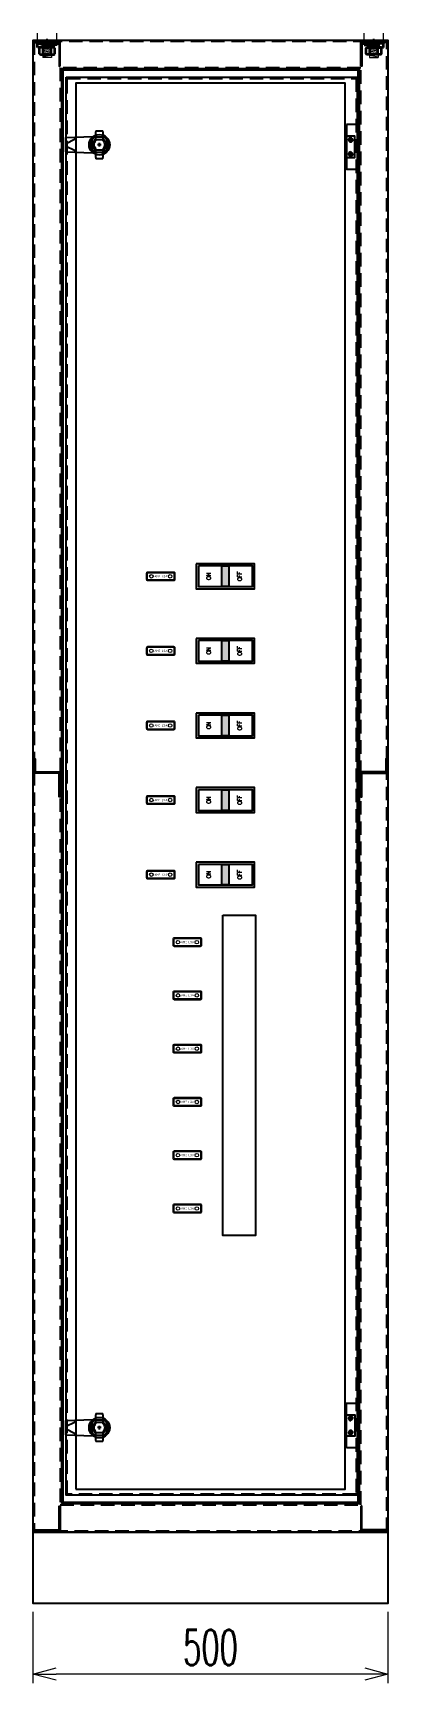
# Model space of a CAD drawing. Header units: millimetres. Extents: x 173893 to 258446, y -176540 to -123824.
# Drawn here: x 186407 to 186907, y -174671 to -172349 of the extents above; entities that cross this region are included whole.
import ezdxf
from ezdxf.enums import TextEntityAlignment as Align

# ---------------------------------------------------------------- set-up
doc = ezdxf.new("R2010")
doc.units = ezdxf.units.MM
doc.header["$LTSCALE"] = 3
for name, pattern in [('ACAD_ISO04W100', [30, 24, -3, 0, -3]), ('CACHE2', [4.7625, 3.175, -1.5875]), ('HIDDEN', [9.525, 6.35, -3.175])]:
    doc.linetypes.add(name, pattern=pattern)
for name, color, linetype in [('@.DM. THIẾT BỊ', 7, 'Continuous'), ('@.TEXT', 7, 'Continuous'), ('@.VISIBLE', 7, 'Continuous'), ('centerline', 6, 'ACAD_ISO04W100'), ('dim', 7, 'Continuous'), ('equipments', 2, 'Continuous'), ('Thiet bi', 7, 'Continuous')]:
    doc.layers.add(name, color=color, linetype=linetype)
doc.layers.add('FORT', color=2, linetype='Continuous', lineweight=35)
doc.layers.add('POINTILLE', color=8, linetype='CACHE2', lineweight=25)
doc.styles.add('Ann_w01', font='romans.shx', dxfattribs={"width": 0.6, "bigfont": 'chineset.shx'})
doc.styles.add('Arial', font='arial.ttf')
doc.styles.add('HW_Standard', font='complex.shx', dxfattribs={"width": 0.9})
doc.styles.add('WD_IEC', font='isocp2.shx')
doc.dimstyles.new('Dim 01_SC25', dxfattribs={"dimscale": 25, "dimtxt": 2, "dimasz": 1.3, "dimexe": 0.5, "dimexo": 0.5, "dimgap": 0.5, "dimtad": 1, "dimdec": 1, "dimzin": 12, "dimdsep": 46, "dimtxsty": 'Ann_w01', "dimblk": 'OPEN30', "dimcen": 1.5, "dimclrd": 6, "dimclre": 6, "dimclrt": 3, "dimadec": 1, "dimazin": 3, "dimtm": 1e-09, "dimtfac": 1, "dimtdec": 1, "dimtix": 1, "dimtmove": 0, "dimatfit": 3, "dimldrblk": 'OPEN30', "dimfxl": 1, "dimtolj": 1, "dimlwd": 0, "dimlwe": 0, "dimarcsym": 0})

msp = doc.modelspace()

# ---------------------------------------------------------------- texts
at = {"style": 'WD_IEC', "width": 0.9}
for p in [(186586.81, -173113.36), (186586.81, -173113.36), (186586.81, -173218.36), (186586.81, -173218.36), (186586.81, -173323.36), (186586.81, -173323.36), (186586.81, -173428.36), (186586.81, -173428.36), (186586.81, -173533.36), (186586.81, -173533.36), (186624.35, -173628.36), (186624.35, -173628.36), (186624.35, -173703.36), (186624.35, -173703.36), (186624.35, -173778.36), (186624.35, -173778.36), (186624.35, -173853.36), (186624.35, -173853.36), (186624.35, -173928.36), (186624.35, -173928.36), (186624.35, -174003.36), (186624.35, -174003.36)]:
    msp.add_text('NAME LOAD', height=3.2, dxfattribs=at).set_placement(p, align=Align.MIDDLE_CENTER)
at = {"layer": 'Thiet bi', "color": 3, "style": 'HW_Standard', "width": 0.9}
for p in [(186654.16, -173113.32), (186654.16, -173218.32), (186654.16, -173323.32), (186654.16, -173428.32), (186654.16, -173533.32), (186654.16, -173533.32)]:
    msp.add_text('ON', height=6, rotation=90, dxfattribs=at).set_placement(p, align=Align.MIDDLE_CENTER)
at = {"layer": 'Thiet bi', "color": 1, "style": 'HW_Standard', "width": 0.9}
for p in [(186697.71, -173113.32), (186697.71, -173218.32), (186697.71, -173323.32), (186697.71, -173428.32), (186697.71, -173533.32), (186697.71, -173533.32)]:
    msp.add_text('OFF', height=6, rotation=90, dxfattribs=at).set_placement(p, align=Align.MIDDLE_CENTER)

# ---------------------------------------------------------------- blocks, each defined once
blk = doc.blocks.new('HM12_COTE')
at = {"layer": 'FORT'}
for p, q in [((-11, 9.2), (-9.5, 10)), ((-11, 0.8), (-11, 9.2)), ((-9.5, 0), (-11, 0.8)), ((9.5, 10), (-9.5, 10)), ((-9.5, 0), (9.5, 0)), ((-5.5, 0.8), (-5.5, 9.2)), ((5.5, 0.8), (5.5, 9.2)), ((11, 9.2), (9.5, 10)), ((9.5, 0), (11, 0.8)), ((11, 0.8), (11, 9.2))]:
    blk.add_line(p, q, dxfattribs=at)
for centre, radius, start, end in [((-8.2, 5.1), 4.86, 55.6159, 124.3841), ((-8.2, 4.9), 4.86, 235.6159, 304.3841), ((0, -8.2), 18.2, 72.4121, 107.5879), ((0, 18.2), 18.2, 252.4121, 287.5879), ((8.2, 5.1), 4.86, 55.6159, 124.3841), ((8.2, 4.9), 4.86, 235.6159, 304.3841)]:
    blk.add_arc(centre, radius, start, end, dxfattribs=at)
blk = doc.blocks.new('CALE_M12_IPN')
at = {"layer": 'FORT'}
for p, q in [((-13.5, 3.61), (13.5, 3.61)), ((-13.5, -1.89), (-13.5, 3.61)), ((13.5, 1.89), (-13.5, -1.89)), ((13.5, 3.61), (13.5, 1.89))]:
    blk.add_line(p, q, dxfattribs=at)
at = {"layer": 'POINTILLE'}
for p, q in [((-7, 3.61), (-7, -0.98)), ((7, 3.61), (7, 0.98))]:
    blk.add_line(p, q, dxfattribs=at)
blk = doc.blocks.new('RONDELLE_M12')
at = {"layer": 'FORT'}
blk.add_lwpolyline([(-13.5, 2.5), (-13.5, 0), (13.5, 0), (13.5, 2.5)], close=True, dxfattribs=at)
at = {"layer": 'POINTILLE'}
for p, q in [((-7, 0), (-7, 2.5)), ((7, 0), (7, 2.5))]:
    blk.add_line(p, q, dxfattribs=at)
blk = doc.blocks.new('MS722')
at = {"layer": '@.DM. THIẾT BỊ', "color": 4}
for p, q in [((-5, 37.8), (-5, 39.5)), ((5, 39.5), (-5, 39.5)), ((-5, 37.8), (-5, 27.2)), ((-5, 27.2), (-5, 25.3)), ((5, 27.2), (-5, 27.2)), ((5, 39.5), (5, 37.8)), ((5, 27.2), (5, 37.8)), ((5, 25.3), (5, 27.2)), ((-5, 14.2), (-5, 12.2)), ((-5, 12.2), (-5, 1.7)), ((-5, 12.2), (5, 12.2)), ((-5, 0), (-5, 1.7)), ((-5, 0), (5, 0)), ((5, 12.2), (5, 14.2)), ((5, 1.7), (5, 12.2)), ((5, 1.7), (5, 0))]:
    blk.add_line(p, q, dxfattribs=at)
for radius, start, end in [(12.5, 113.5782, 246.4218), (7.5, 131.8103, 228.1897), (12.5, 293.5782, 66.4218), (7.5, 311.8103, 48.1897)]:
    blk.add_arc((0, 19.8), radius, start, end, dxfattribs=at)
at = {"layer": '@.DM. THIẾT BỊ', "color": 9}
for start, end in [(121.7569, 238.2431), (301.7569, 58.2431)]:
    blk.add_arc((0, 19.8), 9.5, start, end, dxfattribs=at)
blk = doc.blocks.new('_Open30')
at = {"color": 0, "linetype": 'ByBlock', "lineweight": -2}
for p, q in [((-1, 0.268), (0, 0)), ((0, 0), (-1, -0.268)), ((0, 0), (-1, 0))]:
    blk.add_line(p, q, dxfattribs=at)
blk = doc.blocks.new('*D79')
at = {"layer": 'Defpoints', "color": 0, "transparency": 16777216}
for p in [(186406.7, -174558.9), (186906.7, -174558.9), (186406.7, -174658.9)]:
    blk.add_point(p, dxfattribs=at)
at = {"layer": 'dim', "color": 6, "lineweight": 0, "transparency": 16777216}
for p, q in [((186406.7, -174571.4), (186406.7, -174671.4)), ((186906.7, -174571.4), (186906.7, -174671.4)), ((186874.2, -174658.9), (186439.2, -174658.9))]:
    blk.add_line(p, q, dxfattribs=at)
at = {"layer": 'dim', "color": 6, "lineweight": 0, "transparency": 16777216, "xscale": 32.5, "yscale": 32.5, "zscale": 32.5, "rotation": 180}
blk.add_blockref('_Open30', (186406.7, -174658.9), dxfattribs=at)
at = {"layer": 'dim', "color": 6, "lineweight": 0, "transparency": 16777216, "xscale": 32.5, "yscale": 32.5, "zscale": 32.5}
blk.add_blockref('_Open30', (186906.7, -174658.9), dxfattribs=at)
at = {"layer": 'dim', "color": 3, "transparency": 16777216, "insert": (186656.7, -174621.4), "char_height": 50, "attachment_point": 5, "style": 'Ann_w01'}
blk.add_mtext('\\A1;500', dxfattribs=at)
blk = doc.blocks.new('Standard ISO')
at = {"color": 6}
for p, q in [((4, -2), (4, 2)), ((-6, 0), (0, 0)), ((6, 0), (2, 0))]:
    blk.add_line(p, q, dxfattribs=at)
blk.add_lwpolyline([(-0.5, 1.5), (-0.5, -1.5), (-5.5, -0.75), (-5.5, 0.75), (-0.5, 1.5)])
for radius in [1.5, 0.75]:
    blk.add_circle((4, 0), radius)
blk = doc.blocks.new('A$C4dbb82d6')
at = {"layer": '@.VISIBLE'}
h = blk.add_hatch(color=30, dxfattribs=at)
h.dxf.hatch_style = 1
h.paths.add_polyline_path([(0.214, 4.973), (3.625, 1.562), (3.625, 5.973), (1.922, 5.973), (1.297, 5.348), (3.125, 5.348), (3.125, 2.593), (0.745, 4.973), (3.75, 7.978), (3.75, 8.509)])
h = blk.add_hatch(color=150, dxfattribs=at)
h.dxf.hatch_style = 1
h.paths.add_polyline_path([(6.755, 4.973), (4.375, 2.593), (4.375, 5.348), (6.203, 5.348), (5.578, 5.973), (3.875, 5.973), (3.875, 1.562), (7.286, 4.973), (3.75, 8.509), (3.75, 7.978)])
at = {"layer": '@.VISIBLE', "color": 30}
blk.add_lwpolyline([(3.625, 5.973), (3.625, 1.562), (0.214, 4.973), (3.75, 8.509), (3.75, 7.978), (0.745, 4.973), (3.125, 2.593), (3.125, 5.348), (1.297, 5.348), (1.922, 5.973)], close=True, dxfattribs=at)
at = {"layer": '@.VISIBLE', "color": 150}
blk.add_lwpolyline([(3.875, 5.973), (3.875, 1.562), (7.286, 4.973), (3.75, 8.509), (3.75, 7.978), (6.755, 4.973), (4.375, 2.593), (4.375, 5.348), (6.203, 5.348), (5.578, 5.973)], close=True, dxfattribs=at)
at = {"layer": '@.VISIBLE', "color": 30, "insert": (3.75, 0.509), "char_height": 1, "attachment_point": 5, "style": 'Ann_w01'}
blk.add_mtext_dynamic_manual_height_columns('{\\fArial|b1|i0|c0|p34;\\W1;TUAN ANH}', width=7.5, gutter_width=49.599, heights=[0], dxfattribs=at)
blk = doc.blocks.new('KHUNG BAN VE (Made by Tung)')
at = {"layer": '@.VISIBLE', "color": 8}
for p, q in [((75.75, 207), (75.75, 210)), ((148.5, 207), (148.5, 210)), ((221.25, 207), (221.25, 210)), ((3, 156), (0, 156)), ((294, 156), (297, 156)), ((3, 105), (0, 105)), ((294, 105), (297, 105)), ((3, 54), (0, 54)), ((294, 54), (297, 54)), ((23, 18), (23, 3)), ((53, 18), (53, 3)), ((73, 18), (73, 3)), ((123, 18), (123, 3)), ((223, 18), (223, 3)), ((243, 18), (243, 3)), ((274, 18), (274, 3)), ((284, 18), (284, 3)), ((3, 13), (73, 13)), ((123, 13), (294, 13)), ((3, 8), (73, 8)), ((23, 8), (3, 3)), ((223, 8), (294, 8)), ((75.75, 3), (75.75, 0)), ((148.5, 3), (148.5, 0)), ((221.25, 3), (221.25, 0))]:
    blk.add_line(p, q, dxfattribs=at)
for points in [[(0, 0), (297, 0), (297, 210), (0, 210)], [(3, 3), (294, 3), (294, 207), (3, 207)], [(3, 18), (294, 18), (294, 3), (3, 3)]]:
    blk.add_lwpolyline(points, close=True, dxfattribs=at)
at = {"xscale": 1.5, "yscale": 1.5, "zscale": 1.5}
blk.add_blockref('A$C4dbb82d6', (77.375, 4.041), dxfattribs=at)
blk.add_blockref('Standard ISO', (258.5, 5.5))
at = {"layer": '@.TEXT', "color": 1, "style": 'Arial'}
for s, p in [('1', (39.375, 208.5)), ('2', (112.125, 208.5)), ('3', (184.875, 208.5)), ('4', (257.625, 208.5)), ('A', (1.5, 181.5)), ('A', (295.5, 181.5)), ('B', (1.5, 130.5)), ('B', (295.5, 130.5)), ('C', (1.5, 79.5)), ('C', (295.5, 79.5)), ('D', (1.5, 28.5)), ('D', (295.5, 28.5)), ('27/07/2026', (63, 15.5)), ('27/07/2026', (63, 10.5)), ('1', (39.375, 1.5)), ('2', (112.125, 1.5)), ('3', (184.875, 1.5)), ('4', (257.625, 1.5))]:
    blk.add_text(s, height=2, dxfattribs=at).set_placement(p, align=Align.MIDDLE_CENTER)
at = {"layer": '@.TEXT', "color": 2, "style": 'Arial'}
for s, p in [('Designer', (13, 15.5)), ('DRAWING NAME', (173, 15.5)), ('Project', (233, 15.5)), ('Scale', (279, 15.5)), ('Approved', (13, 10.5)), ('Customer', (233, 10.5)), ('Page', (279, 10.5)), ('Name', (38, 5.5)), ('Date', (63, 5.5)), ('Standard', (233, 5.5)), ('Total', (279, 5.5))]:
    blk.add_text(s, height=2, dxfattribs=at).set_placement(p, align=Align.MIDDLE_CENTER)
at = {"layer": '@.TEXT', "color": 1, "style": 'Arial'}
for tag, height, p in [('DESIGNER_NAME', 2, (38, 15.5)), ('PROJECT_CODE', 2, (258.5, 15.5)), ('SCALE', 2, (289, 15.5)), ('APPROVED_NAME', 2, (38, 10.5)), ('CUSTOMER_NAME', 2, (258.5, 10.5)), ('PAGE', 2, (289, 10.5)), ('DRAWING_NAME', 4, (173, 8)), ('TOTAL', 2, (289, 5.5))]:
    blk.add_attdef(tag, text='', height=height, dxfattribs=at).set_placement(p, align=Align.MIDDLE_CENTER)
at = {"layer": '@.VISIBLE', "color": 30, "insert": (106, 10.5), "char_height": 1, "attachment_point": 5, "style": 'Ann_w01'}
blk.add_mtext_dynamic_manual_height_columns('{\\fTimes New Roman|b0|i0|c0|p18;\\W1;CTY TNHH SẢN XUẤT & THƯƠNG MẠI CƠ ĐIỆN TUẤN ANH\\PĐịa chỉ: Bến phà Vạn Phúc, Xã Ninh Sở, Huyện Thanh Trì, TP. Hà Nội\\PMST: 01081588698\\PEmail: ctytuananh68@gmail.com}', width=28.70976, gutter_width=99.197, heights=[0], dxfattribs=at)

# ---------------------------------------------------------------- dimensions: what is measured, and where the dimension line sits
at = {"layer": 'dim'}
dim = msp.add_linear_dim(base=(186406.72, -174658.88), p1=(186906.72, -174558.88), p2=(186406.72, -174558.88), dimstyle='Dim 01_SC25', dxfattribs=at)
dim.commit()
dim.dimension.update_dxf_attribs({"geometry": '*D79', "text_midpoint": (186656.72, -174621.38)})

# ---------------------------------------------------------------- hatches: boundary and pattern name
at = {"layer": 'Thiet bi'}
for points in [[(186672.68, -173098.88), (186682.68, -173098.88), (186682.68, -173127.88), (186672.68, -173127.88)], [(186672.68, -173203.88), (186682.68, -173203.88), (186682.68, -173232.88), (186672.68, -173232.88)], [(186672.68, -173308.88), (186682.68, -173308.88), (186682.68, -173337.88), (186672.68, -173337.88)], [(186672.68, -173413.88), (186682.68, -173413.88), (186682.68, -173442.88), (186672.68, -173442.88)], [(186672.68, -173518.88), (186682.68, -173518.88), (186682.68, -173547.88), (186672.68, -173547.88)], [(186672.68, -173518.88), (186682.68, -173518.88), (186682.68, -173547.88), (186672.68, -173547.88)]]:
    msp.add_hatch(color=8, dxfattribs=at).paths.add_polyline_path(points)

# ---------------------------------------------------------------- linework, layer by layer
at = {"color": 6, "linetype": 'Continuous'}
for p, q in [((186857.72, -172498.88), (186850.72, -172498.88)), ((186854.22, -172495.38), (186854.22, -172502.38)), ((186854.22, -172515.38), (186854.22, -172522.38)), ((186857.72, -172518.88), (186850.72, -172518.88)), ((186857.72, -174298.88), (186850.72, -174298.88)), ((186854.22, -174302.38), (186854.22, -174295.38)), ((186857.72, -174318.88), (186850.72, -174318.88)), ((186854.22, -174322.38), (186854.22, -174315.38))]:
    msp.add_line(p, q, dxfattribs=at)
for points in [[(186406.72, -174458.88), (186906.72, -174458.88), (186906.72, -172358.88), (186406.72, -172358.88)], [(186446.72, -174418.88), (186866.72, -174418.88), (186866.72, -172398.88), (186446.72, -172398.88)], [(186639.68, -173098.88), (186639.68, -173127.88), (186715.68, -173127.88), (186715.68, -173098.88)], [(186639.68, -173203.88), (186639.68, -173232.88), (186715.68, -173232.88), (186715.68, -173203.88)], [(186639.68, -173308.88), (186639.68, -173337.88), (186715.68, -173337.88), (186715.68, -173308.88)], [(186639.68, -173413.88), (186639.68, -173442.88), (186715.68, -173442.88), (186715.68, -173413.88)], [(186639.68, -173518.88), (186639.68, -173547.88), (186715.68, -173547.88), (186715.68, -173518.88)], [(186639.68, -173518.88), (186639.68, -173547.88), (186715.68, -173547.88), (186715.68, -173518.88)], [(186906.72, -174458.88), (186406.72, -174458.88), (186406.72, -174558.88), (186906.72, -174558.88)]]:
    msp.add_lwpolyline(points, close=True)
at = {"linetype": 'HIDDEN'}
for points in [[(186408.22, -174457.38), (186905.22, -174457.38), (186905.22, -172360.38), (186408.22, -172360.38)], [(186445.22, -174420.38), (186868.22, -174420.38), (186868.22, -172397.38), (186445.22, -172397.38)]]:
    msp.add_lwpolyline(points, close=True, dxfattribs=at)
at = {"color": 1}
for points in [[(186445.22, -172395.38), (186445.22, -172360.38), (186408.22, -172360.38), (186408.22, -172361.88), (186443.72, -172361.88), (186443.72, -172395.38)], [(186868.22, -172395.38), (186868.22, -172360.38), (186905.22, -172360.38), (186905.22, -172361.88), (186869.72, -172361.88), (186869.72, -172395.38)], [(186409.72, -173388.88), (186445.22, -173388.88), (186445.22, -173423.88), (186443.72, -173423.88), (186443.72, -173390.38), (186408.22, -173390.38), (186408.22, -173370.38), (186409.72, -173370.38)], [(186903.72, -173388.88), (186868.22, -173388.88), (186868.22, -173423.88), (186869.72, -173423.88), (186869.72, -173390.38), (186905.22, -173390.38), (186905.22, -173370.38), (186903.72, -173370.38)], [(186445.22, -174422.38), (186445.22, -174457.38), (186408.22, -174457.38), (186408.22, -174455.88), (186443.72, -174455.88), (186443.72, -174422.38)], [(186868.22, -174422.38), (186868.22, -174457.38), (186905.22, -174457.38), (186905.22, -174455.88), (186869.72, -174455.88), (186869.72, -174422.38)]]:
    msp.add_lwpolyline(points, close=True, dxfattribs=at)
at = {"color": 6}
for points in [[(186447.22, -174418.38), (186866.22, -174418.38), (186866.22, -172399.38), (186447.22, -172399.38)], [(186448.72, -174416.88), (186864.72, -174416.88), (186864.72, -172400.88), (186448.72, -172400.88)], [(186467.22, -174398.38), (186846.22, -174398.38), (186846.22, -172419.38), (186467.22, -172419.38)]]:
    msp.add_lwpolyline(points, close=True, dxfattribs=at)
at = {"color": 4}
msp.add_lwpolyline([(186453.22, -172410.88), (186863.22, -172410.88), (186863.22, -174406.88), (186453.22, -174406.88)], close=True, dxfattribs=at)
at = {"color": 4, "linetype": 'HIDDEN'}
msp.add_lwpolyline([(186454.72, -172412.38), (186861.72, -172412.38), (186861.72, -174405.38), (186454.72, -174405.38)], close=True, dxfattribs=at)
at = {"color": 5}
for points in [[(186636.68, -173095.88), (186636.68, -173130.88), (186718.68, -173130.88), (186718.68, -173095.88)], [(186636.68, -173200.88), (186636.68, -173235.88), (186718.68, -173235.88), (186718.68, -173200.88)], [(186636.68, -173305.88), (186636.68, -173340.88), (186718.68, -173340.88), (186718.68, -173305.88)], [(186636.68, -173410.88), (186636.68, -173445.88), (186718.68, -173445.88), (186718.68, -173410.88)], [(186636.68, -173515.88), (186636.68, -173550.88), (186718.68, -173550.88), (186718.68, -173515.88)], [(186636.68, -173515.88), (186636.68, -173550.88), (186718.68, -173550.88), (186718.68, -173515.88)]]:
    msp.add_lwpolyline(points, close=True, dxfattribs=at)
at = {"color": 7, "lineweight": 9}
for points in [[(186604.68, -173119.88), (186568.68, -173119.88, -0.4142136), (186566.68, -173117.88), (186566.68, -173108.88, -0.4142136), (186568.68, -173106.88), (186604.68, -173106.88, -0.4142136), (186606.68, -173108.88), (186606.68, -173117.88, -0.4142136)], [(186604.68, -173119.88), (186568.68, -173119.88, -0.4142136), (186566.68, -173117.88), (186566.68, -173108.88, -0.4142136), (186568.68, -173106.88), (186604.68, -173106.88, -0.4142136), (186606.68, -173108.88), (186606.68, -173117.88, -0.4142136)], [(186604.68, -173224.88), (186568.68, -173224.88, -0.4142136), (186566.68, -173222.88), (186566.68, -173213.88, -0.4142136), (186568.68, -173211.88), (186604.68, -173211.88, -0.4142136), (186606.68, -173213.88), (186606.68, -173222.88, -0.4142136)], [(186604.68, -173224.88), (186568.68, -173224.88, -0.4142136), (186566.68, -173222.88), (186566.68, -173213.88, -0.4142136), (186568.68, -173211.88), (186604.68, -173211.88, -0.4142136), (186606.68, -173213.88), (186606.68, -173222.88, -0.4142136)], [(186604.68, -173329.88), (186568.68, -173329.88, -0.4142136), (186566.68, -173327.88), (186566.68, -173318.88, -0.4142136), (186568.68, -173316.88), (186604.68, -173316.88, -0.4142136), (186606.68, -173318.88), (186606.68, -173327.88, -0.4142136)], [(186604.68, -173329.88), (186568.68, -173329.88, -0.4142136), (186566.68, -173327.88), (186566.68, -173318.88, -0.4142136), (186568.68, -173316.88), (186604.68, -173316.88, -0.4142136), (186606.68, -173318.88), (186606.68, -173327.88, -0.4142136)], [(186604.68, -173434.88), (186568.68, -173434.88, -0.4142136), (186566.68, -173432.88), (186566.68, -173423.88, -0.4142136), (186568.68, -173421.88), (186604.68, -173421.88, -0.4142136), (186606.68, -173423.88), (186606.68, -173432.88, -0.4142136)], [(186604.68, -173434.88), (186568.68, -173434.88, -0.4142136), (186566.68, -173432.88), (186566.68, -173423.88, -0.4142136), (186568.68, -173421.88), (186604.68, -173421.88, -0.4142136), (186606.68, -173423.88), (186606.68, -173432.88, -0.4142136)], [(186604.68, -173539.88), (186568.68, -173539.88, -0.4142136), (186566.68, -173537.88), (186566.68, -173528.88, -0.4142136), (186568.68, -173526.88), (186604.68, -173526.88, -0.4142136), (186606.68, -173528.88), (186606.68, -173537.88, -0.4142136)], [(186604.68, -173539.88), (186568.68, -173539.88, -0.4142136), (186566.68, -173537.88), (186566.68, -173528.88, -0.4142136), (186568.68, -173526.88), (186604.68, -173526.88, -0.4142136), (186606.68, -173528.88), (186606.68, -173537.88, -0.4142136)], [(186642.22, -173634.88), (186606.22, -173634.88, -0.4142136), (186604.22, -173632.88), (186604.22, -173623.88, -0.4142136), (186606.22, -173621.88), (186642.22, -173621.88, -0.4142136), (186644.22, -173623.88), (186644.22, -173632.88, -0.4142136)], [(186642.22, -173634.88), (186606.22, -173634.88, -0.4142136), (186604.22, -173632.88), (186604.22, -173623.88, -0.4142136), (186606.22, -173621.88), (186642.22, -173621.88, -0.4142136), (186644.22, -173623.88), (186644.22, -173632.88, -0.4142136)], [(186642.22, -173709.88), (186606.22, -173709.88, -0.4142136), (186604.22, -173707.88), (186604.22, -173698.88, -0.4142136), (186606.22, -173696.88), (186642.22, -173696.88, -0.4142136), (186644.22, -173698.88), (186644.22, -173707.88, -0.4142136)], [(186642.22, -173709.88), (186606.22, -173709.88, -0.4142136), (186604.22, -173707.88), (186604.22, -173698.88, -0.4142136), (186606.22, -173696.88), (186642.22, -173696.88, -0.4142136), (186644.22, -173698.88), (186644.22, -173707.88, -0.4142136)], [(186642.22, -173784.88), (186606.22, -173784.88, -0.4142136), (186604.22, -173782.88), (186604.22, -173773.88, -0.4142136), (186606.22, -173771.88), (186642.22, -173771.88, -0.4142136), (186644.22, -173773.88), (186644.22, -173782.88, -0.4142136)], [(186642.22, -173784.88), (186606.22, -173784.88, -0.4142136), (186604.22, -173782.88), (186604.22, -173773.88, -0.4142136), (186606.22, -173771.88), (186642.22, -173771.88, -0.4142136), (186644.22, -173773.88), (186644.22, -173782.88, -0.4142136)], [(186642.22, -173859.88), (186606.22, -173859.88, -0.4142136), (186604.22, -173857.88), (186604.22, -173848.88, -0.4142136), (186606.22, -173846.88), (186642.22, -173846.88, -0.4142136), (186644.22, -173848.88), (186644.22, -173857.88, -0.4142136)], [(186642.22, -173859.88), (186606.22, -173859.88, -0.4142136), (186604.22, -173857.88), (186604.22, -173848.88, -0.4142136), (186606.22, -173846.88), (186642.22, -173846.88, -0.4142136), (186644.22, -173848.88), (186644.22, -173857.88, -0.4142136)], [(186642.22, -173934.88), (186606.22, -173934.88, -0.4142136), (186604.22, -173932.88), (186604.22, -173923.88, -0.4142136), (186606.22, -173921.88), (186642.22, -173921.88, -0.4142136), (186644.22, -173923.88), (186644.22, -173932.88, -0.4142136)], [(186642.22, -173934.88), (186606.22, -173934.88, -0.4142136), (186604.22, -173932.88), (186604.22, -173923.88, -0.4142136), (186606.22, -173921.88), (186642.22, -173921.88, -0.4142136), (186644.22, -173923.88), (186644.22, -173932.88, -0.4142136)], [(186642.22, -174009.88), (186606.22, -174009.88, -0.4142136), (186604.22, -174007.88), (186604.22, -173998.88, -0.4142136), (186606.22, -173996.88), (186642.22, -173996.88, -0.4142136), (186644.22, -173998.88), (186644.22, -174007.88, -0.4142136)], [(186642.22, -174009.88), (186606.22, -174009.88, -0.4142136), (186604.22, -174007.88), (186604.22, -173998.88, -0.4142136), (186606.22, -173996.88), (186642.22, -173996.88, -0.4142136), (186644.22, -173998.88), (186644.22, -174007.88, -0.4142136)]]:
    msp.add_lwpolyline(points, format="xyb", close=True, dxfattribs=at)
at = {"color": 6, "linetype": 'HIDDEN', "lineweight": 9, "ltscale": 10}
for points in [[(186604.68, -173118.38), (186568.68, -173118.38, -0.4142136), (186568.18, -173117.88), (186568.18, -173108.88, -0.4142136), (186568.68, -173108.38), (186604.68, -173108.38, -0.4142136), (186605.18, -173108.88), (186605.18, -173117.88, -0.4142136)], [(186604.68, -173118.38), (186568.68, -173118.38, -0.4142136), (186568.18, -173117.88), (186568.18, -173108.88, -0.4142136), (186568.68, -173108.38), (186604.68, -173108.38, -0.4142136), (186605.18, -173108.88), (186605.18, -173117.88, -0.4142136)], [(186604.68, -173223.38), (186568.68, -173223.38, -0.4142136), (186568.18, -173222.88), (186568.18, -173213.88, -0.4142136), (186568.68, -173213.38), (186604.68, -173213.38, -0.4142136), (186605.18, -173213.88), (186605.18, -173222.88, -0.4142136)], [(186604.68, -173223.38), (186568.68, -173223.38, -0.4142136), (186568.18, -173222.88), (186568.18, -173213.88, -0.4142136), (186568.68, -173213.38), (186604.68, -173213.38, -0.4142136), (186605.18, -173213.88), (186605.18, -173222.88, -0.4142136)], [(186604.68, -173328.38), (186568.68, -173328.38, -0.4142136), (186568.18, -173327.88), (186568.18, -173318.88, -0.4142136), (186568.68, -173318.38), (186604.68, -173318.38, -0.4142136), (186605.18, -173318.88), (186605.18, -173327.88, -0.4142136)], [(186604.68, -173328.38), (186568.68, -173328.38, -0.4142136), (186568.18, -173327.88), (186568.18, -173318.88, -0.4142136), (186568.68, -173318.38), (186604.68, -173318.38, -0.4142136), (186605.18, -173318.88), (186605.18, -173327.88, -0.4142136)], [(186604.68, -173433.38), (186568.68, -173433.38, -0.4142136), (186568.18, -173432.88), (186568.18, -173423.88, -0.4142136), (186568.68, -173423.38), (186604.68, -173423.38, -0.4142136), (186605.18, -173423.88), (186605.18, -173432.88, -0.4142136)], [(186604.68, -173433.38), (186568.68, -173433.38, -0.4142136), (186568.18, -173432.88), (186568.18, -173423.88, -0.4142136), (186568.68, -173423.38), (186604.68, -173423.38, -0.4142136), (186605.18, -173423.88), (186605.18, -173432.88, -0.4142136)], [(186604.68, -173538.38), (186568.68, -173538.38, -0.4142136), (186568.18, -173537.88), (186568.18, -173528.88, -0.4142136), (186568.68, -173528.38), (186604.68, -173528.38, -0.4142136), (186605.18, -173528.88), (186605.18, -173537.88, -0.4142136)], [(186604.68, -173538.38), (186568.68, -173538.38, -0.4142136), (186568.18, -173537.88), (186568.18, -173528.88, -0.4142136), (186568.68, -173528.38), (186604.68, -173528.38, -0.4142136), (186605.18, -173528.88), (186605.18, -173537.88, -0.4142136)], [(186642.22, -173633.38), (186606.22, -173633.38, -0.4142136), (186605.72, -173632.88), (186605.72, -173623.88, -0.4142136), (186606.22, -173623.38), (186642.22, -173623.38, -0.4142136), (186642.72, -173623.88), (186642.72, -173632.88, -0.4142136)], [(186642.22, -173633.38), (186606.22, -173633.38, -0.4142136), (186605.72, -173632.88), (186605.72, -173623.88, -0.4142136), (186606.22, -173623.38), (186642.22, -173623.38, -0.4142136), (186642.72, -173623.88), (186642.72, -173632.88, -0.4142136)], [(186642.22, -173708.38), (186606.22, -173708.38, -0.4142136), (186605.72, -173707.88), (186605.72, -173698.88, -0.4142136), (186606.22, -173698.38), (186642.22, -173698.38, -0.4142136), (186642.72, -173698.88), (186642.72, -173707.88, -0.4142136)], [(186642.22, -173708.38), (186606.22, -173708.38, -0.4142136), (186605.72, -173707.88), (186605.72, -173698.88, -0.4142136), (186606.22, -173698.38), (186642.22, -173698.38, -0.4142136), (186642.72, -173698.88), (186642.72, -173707.88, -0.4142136)], [(186642.22, -173783.38), (186606.22, -173783.38, -0.4142136), (186605.72, -173782.88), (186605.72, -173773.88, -0.4142136), (186606.22, -173773.38), (186642.22, -173773.38, -0.4142136), (186642.72, -173773.88), (186642.72, -173782.88, -0.4142136)], [(186642.22, -173783.38), (186606.22, -173783.38, -0.4142136), (186605.72, -173782.88), (186605.72, -173773.88, -0.4142136), (186606.22, -173773.38), (186642.22, -173773.38, -0.4142136), (186642.72, -173773.88), (186642.72, -173782.88, -0.4142136)], [(186642.22, -173858.38), (186606.22, -173858.38, -0.4142136), (186605.72, -173857.88), (186605.72, -173848.88, -0.4142136), (186606.22, -173848.38), (186642.22, -173848.38, -0.4142136), (186642.72, -173848.88), (186642.72, -173857.88, -0.4142136)], [(186642.22, -173858.38), (186606.22, -173858.38, -0.4142136), (186605.72, -173857.88), (186605.72, -173848.88, -0.4142136), (186606.22, -173848.38), (186642.22, -173848.38, -0.4142136), (186642.72, -173848.88), (186642.72, -173857.88, -0.4142136)], [(186642.22, -173933.38), (186606.22, -173933.38, -0.4142136), (186605.72, -173932.88), (186605.72, -173923.88, -0.4142136), (186606.22, -173923.38), (186642.22, -173923.38, -0.4142136), (186642.72, -173923.88), (186642.72, -173932.88, -0.4142136)], [(186642.22, -173933.38), (186606.22, -173933.38, -0.4142136), (186605.72, -173932.88), (186605.72, -173923.88, -0.4142136), (186606.22, -173923.38), (186642.22, -173923.38, -0.4142136), (186642.72, -173923.88), (186642.72, -173932.88, -0.4142136)], [(186642.22, -174008.38), (186606.22, -174008.38, -0.4142136), (186605.72, -174007.88), (186605.72, -173998.88, -0.4142136), (186606.22, -173998.38), (186642.22, -173998.38, -0.4142136), (186642.72, -173998.88), (186642.72, -174007.88, -0.4142136)], [(186642.22, -174008.38), (186606.22, -174008.38, -0.4142136), (186605.72, -174007.88), (186605.72, -173998.88, -0.4142136), (186606.22, -173998.38), (186642.22, -173998.38, -0.4142136), (186642.72, -173998.88), (186642.72, -174007.88, -0.4142136)]]:
    msp.add_lwpolyline(points, format="xyb", close=True, dxfattribs=at)
at = {"linetype": 'Continuous'}
msp.add_lwpolyline([(186674.22, -173590.38), (186720.22, -173590.38), (186720.22, -174041.38), (186674.22, -174041.38)], close=True, dxfattribs=at)
at = {"linetype": 'ByBlock', "lineweight": 9}
for centre in [(186573.38, -173113.38), (186599.98, -173113.38), (186573.38, -173218.38), (186599.98, -173218.38), (186573.38, -173323.38), (186599.98, -173323.38), (186573.38, -173428.38), (186599.98, -173428.38), (186573.38, -173533.38), (186599.98, -173533.38), (186610.92, -173628.38), (186637.52, -173628.38), (186610.92, -173703.38), (186637.52, -173703.38), (186610.92, -173778.38), (186637.52, -173778.38), (186610.92, -173853.38), (186637.52, -173853.38), (186610.92, -173928.38), (186637.52, -173928.38), (186610.92, -174003.38), (186637.52, -174003.38)]:
    msp.add_circle(centre, 2.5, dxfattribs=at)
at = {"layer": '@.DM. THIẾT BỊ', "color": 8}
for p, q in [((186452.72, -172495.88), (186491.34, -172494.41)), ((186452.72, -172495.88), (186452.72, -172515.88)), ((186452.72, -172504.5), (186466.1, -172497.74)), ((186452.72, -172507.26), (186466.1, -172514.02)), ((186452.72, -172515.88), (186491.34, -172517.35)), ((186452.72, -174301.88), (186491.34, -174300.41)), ((186452.72, -174301.88), (186452.72, -174321.88)), ((186452.72, -174310.5), (186466.1, -174303.74)), ((186452.72, -174313.26), (186466.1, -174320.02)), ((186452.72, -174321.88), (186491.34, -174323.35))]:
    msp.add_line(p, q, dxfattribs=at)
at = {"layer": '@.DM. THIẾT BỊ', "color": 1, "ltscale": 10}
for p, q in [((186500.22, -172508.38), (186500.22, -172503.38)), ((186500.22, -174314.38), (186500.22, -174309.38))]:
    msp.add_line(p, q, dxfattribs=at)
at = {"layer": '@.DM. THIẾT BỊ', "color": 8}
for points in [[(186510.72, -172513.38), (186510.72, -172498.38, 0.4142136), (186507.72, -172495.38), (186492.72, -172495.38, 0.4142136), (186489.72, -172498.38), (186489.72, -172513.38, 0.4142136), (186492.72, -172516.38), (186507.72, -172516.38, 0.4142136)], [(186510.72, -174319.38), (186510.72, -174304.38, 0.4142136), (186507.72, -174301.38), (186492.72, -174301.38, 0.4142136), (186489.72, -174304.38), (186489.72, -174319.38, 0.4142136), (186492.72, -174322.38), (186507.72, -174322.38, 0.4142136)]]:
    msp.add_lwpolyline(points, format="xyb", close=True, dxfattribs=at)
at = {"layer": '@.DM. THIẾT BỊ', "color": 1, "ltscale": 10}
for points in [[(186502.72, -172505.88), (186497.72, -172505.88)], [(186502.72, -174311.88), (186497.72, -174311.88)]]:
    msp.add_lwpolyline(points, dxfattribs=at)
at = {"layer": '@.DM. THIẾT BỊ', "color": 8}
for centre in [(186500.22, -172505.88), (186500.22, -174311.88)]:
    msp.add_circle(centre, 14.5, dxfattribs=at)
at = {"layer": 'centerline'}
for p, q in [((186426.72, -172360.88), (186426.72, -172356.88)), ((186886.72, -172360.88), (186886.72, -172356.88)), ((186863.72, -172484.63), (186865.72, -172484.63)), ((186863.72, -172533.13), (186865.72, -172533.13)), ((186863.72, -174284.63), (186865.72, -174284.63)), ((186863.72, -174333.13), (186865.72, -174333.13))]:
    msp.add_line(p, q, dxfattribs=at)
at = {"layer": 'equipments', "lineweight": 0}
for p, q in [((186413.22, -172358.88), (186413.22, -172348.55)), ((186440.22, -172358.88), (186440.22, -172348.55)), ((186873.22, -172358.88), (186873.22, -172348.55)), ((186900.22, -172358.88), (186900.22, -172348.55)), ((186440.22, -172358.88), (186413.22, -172358.88)), ((186420.72, -172358.88), (186420.72, -172382.88)), ((186432.72, -172358.88), (186420.72, -172358.88)), ((186432.72, -172358.88), (186432.72, -172382.88)), ((186873.22, -172358.88), (186900.22, -172358.88)), ((186880.72, -172358.88), (186880.72, -172382.88)), ((186880.72, -172358.88), (186892.72, -172358.88)), ((186892.72, -172358.88), (186892.72, -172382.88)), ((186432.72, -172382.88), (186420.72, -172382.88)), ((186880.72, -172382.88), (186892.72, -172382.88))]:
    msp.add_line(p, q, dxfattribs=at)
at = {"layer": 'equipments', "color": 8, "lineweight": 0}
for p, q in [((186432.72, -172359.88), (186420.72, -172361.88)), ((186432.72, -172361.88), (186420.72, -172363.88)), ((186432.72, -172363.88), (186420.72, -172365.88)), ((186432.72, -172365.88), (186420.72, -172367.88)), ((186432.72, -172367.88), (186420.72, -172369.88)), ((186432.72, -172369.88), (186420.72, -172371.88)), ((186432.72, -172371.88), (186420.72, -172373.88)), ((186432.72, -172373.88), (186420.72, -172375.88)), ((186432.72, -172375.88), (186420.72, -172377.88)), ((186880.72, -172359.88), (186892.72, -172361.88)), ((186880.72, -172361.88), (186892.72, -172363.88)), ((186880.72, -172363.88), (186892.72, -172365.88)), ((186880.72, -172365.88), (186892.72, -172367.88)), ((186880.72, -172367.88), (186892.72, -172369.88)), ((186880.72, -172369.88), (186892.72, -172371.88)), ((186880.72, -172371.88), (186892.72, -172373.88)), ((186880.72, -172373.88), (186892.72, -172375.88)), ((186880.72, -172375.88), (186892.72, -172377.88)), ((186432.72, -172377.88), (186420.72, -172379.88)), ((186432.72, -172379.88), (186420.72, -172381.88)), ((186880.72, -172377.88), (186892.72, -172379.88)), ((186880.72, -172379.88), (186892.72, -172381.88))]:
    msp.add_line(p, q, dxfattribs=at)
at = {"layer": 'equipments'}
for points in [[(186848.22, -172477.38), (186848.22, -172540.38), (186864.72, -172540.38), (186864.72, -172477.38)], [(186848.22, -174340.38), (186848.22, -174277.38), (186864.72, -174277.38), (186864.72, -174340.38)]]:
    msp.add_lwpolyline(points, close=True, dxfattribs=at)
for points in [[(186848.22, -172523.88), (186860.22, -172523.88), (186860.22, -172493.88), (186848.22, -172493.88)], [(186848.22, -174293.88), (186860.22, -174293.88), (186860.22, -174323.88), (186848.22, -174323.88)]]:
    msp.add_lwpolyline(points, dxfattribs=at)
for centre in [(186854.22, -172498.88), (186854.22, -172518.88), (186854.22, -174298.88), (186854.22, -174318.88)]:
    msp.add_circle(centre, 2.5, dxfattribs=at)
at = {"layer": 'equipments', "color": 8}
for centre, start, end in [((186854.22, -172498.88), 90, 0), ((186854.22, -172518.88), 90, 0), ((186854.22, -174298.88), 0, 270), ((186854.22, -174318.88), 0, 270)]:
    msp.add_arc(centre, 3, start, end, dxfattribs=at)
at = {"layer": 'Thiet bi'}
for points in [[(186682.68, -173098.88), (186682.68, -173127.88), (186672.68, -173127.88), (186672.68, -173098.88)], [(186682.68, -173203.88), (186682.68, -173232.88), (186672.68, -173232.88), (186672.68, -173203.88)], [(186682.68, -173308.88), (186682.68, -173337.88), (186672.68, -173337.88), (186672.68, -173308.88)], [(186682.68, -173413.88), (186682.68, -173442.88), (186672.68, -173442.88), (186672.68, -173413.88)], [(186682.68, -173518.88), (186682.68, -173547.88), (186672.68, -173547.88), (186672.68, -173518.88)], [(186682.68, -173518.88), (186682.68, -173547.88), (186672.68, -173547.88), (186672.68, -173518.88)]]:
    msp.add_lwpolyline(points, close=True, dxfattribs=at)

# ---------------------------------------------------------------- block references
for name, p in [('RONDELLE_M12', (186426.72, -172363.38)), ('CALE_M12_IPN', (186426.72, -172366.99)), ('HM12_COTE', (186426.72, -172378.88))]:
    msp.add_blockref(name, p)
at = {"xscale": -1}
for name, p in [('RONDELLE_M12', (186886.72, -172363.38)), ('CALE_M12_IPN', (186886.72, -172366.99)), ('HM12_COTE', (186886.72, -172378.88))]:
    msp.add_blockref(name, p, dxfattribs=at)
at = {"layer": '@.DM. THIẾT BỊ', "color": 8, "xscale": -1, "rotation": 180}
for p in [(186500.22, -172486.13), (186500.22, -174292.13)]:
    msp.add_blockref('MS722', p, dxfattribs=at)
at = {"layer": '@.VISIBLE'}
ref = msp.add_blockref('KHUNG BAN VE (Made by Tung)', (183864.63, -176540.26), dxfattribs=dict(at, xscale=23.76, yscale=23.76, zscale=23.76))
ref.add_attrib('APPROVED_NAME', '-', dxfattribs={"layer": '@.TEXT', "color": 1, "height": 47.52, "style": 'Arial'}).set_placement((184767.51, -176290.78), align=Align.MIDDLE_CENTER)
ref.add_attrib('TOTAL', '-', dxfattribs={"layer": '@.TEXT', "color": 1, "height": 47.52, "style": 'Arial'}).set_placement((190731.27, -176409.58), align=Align.MIDDLE_CENTER)
ref.add_attrib('PAGE', '001', dxfattribs={"layer": '@.TEXT', "color": 1, "height": 47.52, "style": 'Arial'}).set_placement((190731.27, -176290.78), align=Align.MIDDLE_CENTER)
ref.add_attrib('SCALE', '1:1', dxfattribs={"layer": '@.TEXT', "color": 1, "height": 47.52, "style": 'Arial'}).set_placement((190731.27, -176171.98), align=Align.MIDDLE_CENTER)
ref.add_attrib('CUSTOMER_NAME', '-', dxfattribs={"layer": '@.TEXT', "color": 1, "height": 47.52, "style": 'Arial'}).set_placement((190006.59, -176290.78), align=Align.MIDDLE_CENTER)
ref.add_attrib('PROJECT_CODE', '-', dxfattribs={"layer": '@.TEXT', "color": 1, "height": 47.52, "style": 'Arial'}).set_placement((190006.59, -176171.98), align=Align.MIDDLE_CENTER)
ref.add_attrib('DRAWING_NAME', 'TỦ ĐIỆN TD DH2 (NHÀ KTNV)', dxfattribs={"layer": '@.TEXT', "color": 1, "height": 95.04, "style": 'Arial'}).set_placement((187975.11, -176350.18), align=Align.MIDDLE_CENTER)

msp.set_redraw_order([(e.dxf.handle, doc.entitydb.next_handle()) for e in msp.query("TEXT MTEXT ATTDEF DIMENSION ARC_DIMENSION")])  # texts and dimensions are drawn at this point

doc.saveas('drawing.dxf')
